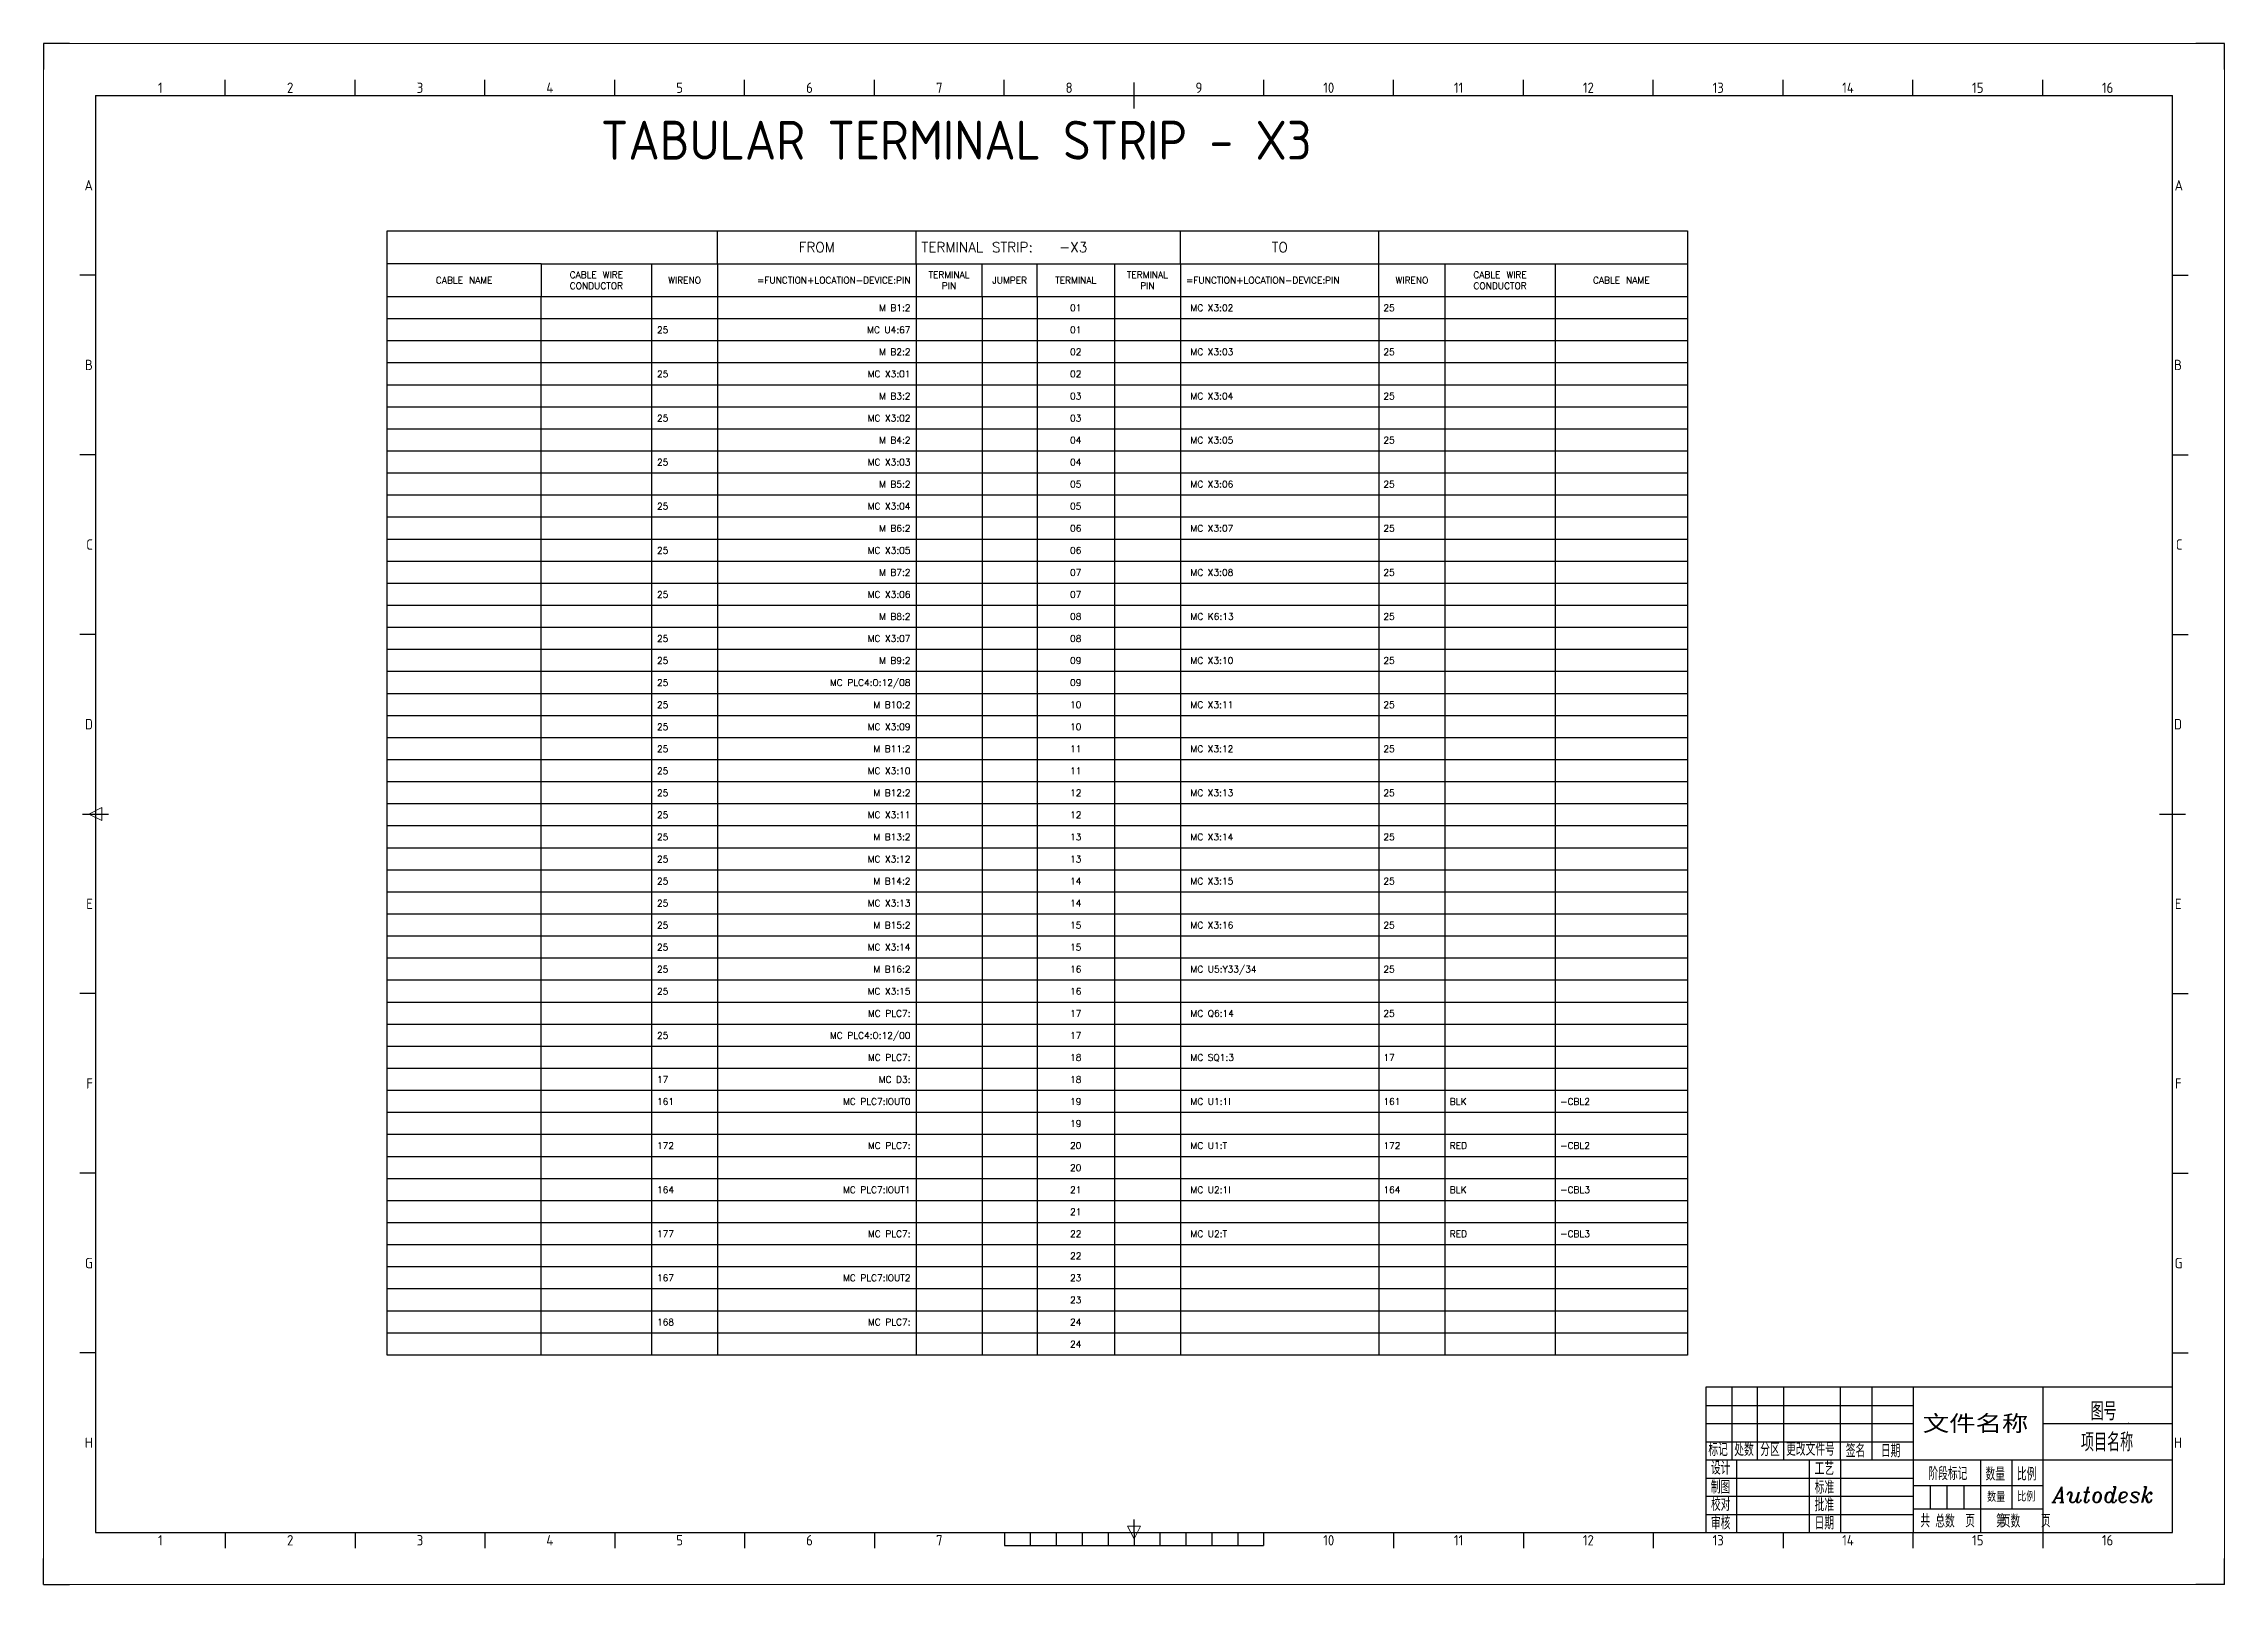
# Model space of a CAD drawing. Header units: millimetres. Extents: x 0 to 841, y 0 to 594.
import ezdxf
from ezdxf.enums import TextEntityAlignment as Align

# ---------------------------------------------------------------- set-up
doc = ezdxf.new("R2010")
doc.units = ezdxf.units.MM
doc.header["$LTSCALE"] = 12
for name, color, linetype in [('AE_BOR', 1, 'Continuous'), ('PMISC', 7, 'Continuous'), ('PTERM', 4, 'Continuous'), ('PWIRE', 84, 'Continuous'), ('图框_外框线', 7, 'Continuous'), ('图框_标题栏属性', 1, 'Continuous'), ('图框_标题栏文字', 6, 'Continuous')]:
    doc.layers.add(name, color=color, linetype=linetype)
doc.styles.get("Standard").update_dxf_attribs({"font": 'txt.shx', "bigfont": 'gbcbig.shx'})
doc.styles.add('WD', font='romans.shx', dxfattribs={"bigfont": 'gbcbig.shx'})
doc.styles.add('WD_IEC', font='isocp2.shx', dxfattribs={"width": 0.9, "height": 4, "bigfont": 'gbcbig.shx'})
doc.styles.add('工程字', font='gbenor.shx', dxfattribs={"bigfont": 'gbcbig.shx'})

msp = doc.modelspace()

# ---------------------------------------------------------------- texts
at = {"style": 'WD_IEC'}
msp.add_text('TABULAR TERMINAL STRIP - X3', height=15, dxfattribs=at).set_placement((214.9, 549.28))

# ---------------------------------------------------------------- blocks, each defined once
blk = doc.blocks.new('gb_a1')
for p, q in [((20, 574), (20, 20)), ((20, 574), (821, 574)), ((821, 20), (821, 574)), ((20, 20), (821, 20))]:
    blk.add_line(p, q)
at = {"layer": 'AE_BOR', "lineweight": 30}
for p, q in [((10, 594), (0, 594)), ((0, 594), (0, 584)), ((841, 594), (830, 594)), ((841, 584), (841, 594)), ((0, 0), (0, 10)), ((841, 0), (841, 10)), ((0, 0), (10, 0)), ((841, 0), (830, 0))]:
    blk.add_line(p, q, dxfattribs=at)
at = {"layer": 'AE_BOR', "color": 1, "lineweight": 15}
for p, q in [((0, 594), (841, 594)), ((0, 0), (0, 594)), ((841, 594), (841, 0)), ((17.5, 297), (22.5, 299.5)), ((22.5, 294.5), (17.5, 297)), ((22.5, 299.5), (22.5, 294.5)), ((420.5, 17.5), (418, 22.5)), ((418, 22.5), (423, 22.5)), ((423, 22.5), (420.5, 17.5)), ((841, 0), (0, 0))]:
    blk.add_line(p, q, dxfattribs=at)
at = {"layer": 'AE_BOR'}
for p, q in [((70.0625, 574), (70.0625, 580)), ((120.125, 574), (120.125, 580)), ((170.1875, 574), (170.1875, 580)), ((220.25, 574), (220.25, 580)), ((270.3125, 574), (270.3125, 580)), ((320.375, 574), (320.375, 580)), ((370.4375, 574), (370.4375, 580)), ((470.5625, 574), (470.5625, 580)), ((520.625, 574), (520.625, 580)), ((570.6875, 574), (570.6875, 580)), ((620.75, 574), (620.75, 580)), ((670.8125, 574), (670.8125, 580)), ((720.875, 574), (720.875, 580)), ((770.9375, 574), (770.9375, 580)), ((20, 504.75), (14, 504.75)), ((821, 504.75), (827, 504.75)), ((20, 435.5), (14, 435.5)), ((821, 435.5), (827, 435.5)), ((20, 366.25), (14, 366.25)), ((821, 366.25), (827, 366.25)), ((20, 227.75), (14, 227.75)), ((821, 227.75), (827, 227.75)), ((20, 158.5), (14, 158.5)), ((821, 158.5), (827, 158.5)), ((20, 89.25), (14, 89.25)), ((821, 89.25), (827, 89.25)), ((70.0625, 20), (70.0625, 14)), ((120.125, 20), (120.125, 14)), ((170.1875, 20), (170.1875, 14)), ((220.25, 20), (220.25, 14)), ((270.3125, 20), (270.3125, 14)), ((320.375, 20), (320.375, 14)), ((520.625, 20), (520.625, 14)), ((570.6875, 20), (570.6875, 14)), ((620.75, 20), (620.75, 14)), ((670.8125, 20), (670.8125, 14)), ((720.875, 20), (720.875, 14)), ((770.9375, 20), (770.9375, 14))]:
    blk.add_line(p, q, dxfattribs=at)
at = {"layer": 'AE_BOR', "color": 2, "lineweight": 30}
for p, q in [((420.5, 574), (420.5, 579)), ((420.5, 569), (420.5, 574)), ((15, 297), (25, 297)), ((816, 297), (826, 297)), ((370.5, 20), (370.5, 15)), ((380.5, 20), (380.5, 15)), ((390.5, 20), (390.5, 15)), ((400.5, 20), (400.5, 15)), ((410.5, 20), (410.5, 15)), ((420.5, 20), (420.5, 25)), ((420.5, 20), (420.5, 15)), ((430.5, 20), (430.5, 15)), ((440.5, 20), (440.5, 15)), ((450.5, 20), (450.5, 15)), ((460.5, 20), (460.5, 15)), ((470.5, 20), (470.5, 15)), ((370.5, 15), (470.5, 15))]:
    blk.add_line(p, q, dxfattribs=at)
at = {"layer": 'AE_BOR', "style": 'WD_IEC'}
for s, p in [('1', (45.03125, 575)), ('2', (95.09375, 575)), ('3', (145.15625, 575)), ('4', (195.21875, 575)), ('5', (245.28125, 575)), ('6', (295.34375, 575)), ('7', (345.40625, 575)), ('8', (395.46875, 575)), ('9', (445.53125, 575)), ('10', (495.59375, 575)), ('11', (545.65625, 575)), ('12', (595.71875, 575)), ('13', (645.78125, 575)), ('14', (695.84375, 575)), ('15', (745.90625, 575)), ('16', (795.96875, 575)), ('1', (45.03125, 15)), ('2', (95.09375, 15)), ('3', (145.15625, 15)), ('4', (195.21875, 15)), ('5', (245.28125, 15)), ('6', (295.34375, 15)), ('7', (345.40625, 15)), ('10', (495.59375, 15)), ('11', (545.65625, 15)), ('12', (595.71875, 15)), ('13', (645.78125, 15)), ('14', (695.84375, 15)), ('15', (745.90625, 15)), ('16', (795.96875, 15))]:
    blk.add_text(s, height=4, dxfattribs=at).set_placement(p, align=Align.CENTER)
for s, p in [('A', (19, 539.375)), ('A', (825.04762, 539.375)), ('B', (19, 470.125)), ('B', (824.66667, 470.125)), ('C', (19, 400.875)), ('C', (824.85714, 400.875)), ('D', (19, 331.625)), ('D', (824.66667, 331.625)), ('E', (19, 262.375)), ('E', (824.47619, 262.375)), ('F', (19, 193.125)), ('F', (824.47619, 193.125)), ('G', (19, 123.875)), ('G', (824.85714, 123.875)), ('H', (19, 54.625)), ('H', (824.66667, 54.625))]:
    blk.add_text(s, height=4, dxfattribs=at).set_placement(p, align=Align.MIDDLE_RIGHT)
blk = doc.blocks.new('CorpLogoBlock')
at = {"insert": (-46.09, 17.54), "char_height": 6, "width": 37.2055, "attachment_point": 1, "style": '工程字'}
blk.add_mtext('{\\Fitalic|c0;Autodesk}', dxfattribs=at)
blk = doc.blocks.new('GB_TitleBlock')
at = {"lineweight": -3}
for p, q in [((-50, 42), (0, 42)), ((-50, 28), (0, 28))]:
    blk.add_line(p, q, dxfattribs=at)
blk.add_point((-16.99, 42), dxfattribs=at)
at = {"layer": '图框_外框线'}
for p, q in [((-170, 56), (-170, 28)), ((-160, 28), (-160, 56)), ((-150, 56), (-150, 28)), ((-128, 28), (-128, 56)), ((-116, 56), (-116, 28)), ((-100, 56), (-100, 0)), ((-50, 56), (-50, 0)), ((-180, 49), (-100, 49)), ((-180, 42), (-100, 42)), ((-180, 35), (-100, 35)), ((-180, 28), (-50, 28)), ((-168, 0), (-168, 28)), ((-140, 0), (-140, 28)), ((-128, 28), (-128, 0)), ((-74, 28), (-74, 0)), ((-62, 28), (-62, 9)), ((-180, 21), (-100, 21)), ((-50, 18), (-100, 18)), ((-93.5, 18), (-93.5, 9)), ((-87, 18), (-87, 9)), ((-80.5, 18), (-80.5, 9)), ((-180, 14), (-100, 14)), ((-50, 9), (-100, 9)), ((-180, 7), (-100, 7))]:
    blk.add_line(p, q, dxfattribs=at)
blk.add_lwpolyline([(0, 56), (-180, 56), (-180, 0), (0, 0), (0, 56)], dxfattribs=at)
at = {"style": 'WD', "flags": 1}
blk.add_attdef('WD_TB', (-168.38, 50.46), '', height=2, dxfattribs=at)
at = {"layer": '图框_标题栏属性', "style": '工程字'}
for tag, p in [('REV3', (-179.58, 50.91)), ('REV2', (-179.43, 43.49)), ('REV1', (-179.43, 36.77))]:
    blk.add_attdef(tag, p, '', height=3, dxfattribs=at)
for tag, height, width, p, p2 in [('REV3DET', 3, 13.288798, (-148.76, 50.77), (-130.49, 50.77)), ('BY3', 3, 6.930672, (-126.95, 50.77), (-117.42, 50.77)), ('RD3', 3, 9.096075, (-114.66, 50.77), (-102.16, 50.77)), ('REV2DET', 3, 1.39216, (-148.76, 43.77), (-130.49, 43.77)), ('BY2', 3, 6.930672, (-126.95, 43.77), (-117.42, 43.77)), ('RD2', 3, 9.096075, (-114.66, 43.77), (-102.16, 43.77)), ('文件名称', 7, 2.04191, (-96.3, 38.33), (-55.63, 38.33)), ('REV1DET', 3, 13.288798, (-148.76, 36.77), (-130.49, 36.77)), ('BY1', 3, 6.930672, (-126.95, 36.77), (-117.42, 36.77)), ('RD1', 3, 9.096075, (-114.66, 36.77), (-102.16, 36.77))]:
    blk.add_attdef(tag, text='', height=height, dxfattribs=dict(at, width=width)).set_placement(p, p2, align=Align.FIT)
for tag, p in [('图号', (-26.57, 46.93)), ('项目名称', (-25.25, 35.16))]:
    blk.add_attdef(tag, text='', height=7, dxfattribs=at).set_placement(p, align=Align.MIDDLE)
at = {"layer": '图框_标题栏属性', "lineweight": -3}
for tag, p in [('设计', (-163.59, 22.3)), ('工艺', (-123.59, 22.3)), ('制图', (-163.59, 15.3)), ('标准', (-123.59, 15.3)), ('校对', (-163.59, 8.3)), ('批准', (-123.59, 8.3)), ('审核', (-163.59, 1.3)), ('日期', (-123.59, 1.3))]:
    blk.add_attdef(tag, p, '', height=5, dxfattribs=at)
at = {"layer": '图框_标题栏属性', "style": '工程字'}
for tag, height, p in [('数量', 3.5, (-68.02, 13.58)), ('比例', 3.5, (-56.4, 13.74)), ('总数', 5, (-87.74, 4.36)), ('页数', 5, (-62.45, 4.36))]:
    blk.add_attdef(tag, text='', height=height, dxfattribs=at).set_placement(p, align=Align.MIDDLE_CENTER)
at = {"layer": '图框_标题栏文字', "style": '工程字'}
for s, p in [('标记', (-179, 29.44)), ('处数', (-169, 29.44)), ('分区', (-159, 29.44)), ('更改文件号', (-149, 29.59)), ('签名', (-126, 29)), ('日期', (-112.47, 28.98)), ('设计', (-177.99, 22.35)), ('工艺', (-138.02, 22.15)), ('阶段标记', (-94.11, 20.2)), ('数量', (-72.11, 20)), ('比例', (-60, 20)), ('制图', (-178.04, 15.02)), ('标准', (-137.99, 14.92)), ('校对', (-177.99, 8.33)), ('批准', (-138.02, 8.15)), ('审核', (-177.99, 1.15)), ('日期', (-138.02, 1.15)), ('共     页   第     页', (-97.24, 2))]:
    blk.add_text(s, height=5, dxfattribs=at).set_placement(p)
blk = doc.blocks.new('TERMLAY_HEADER')
for p, q in [((-14.75, -1.5), (-14.75, 0)), ((-14.75, 0), (14.75, 0)), ((-7.25, -0.75), (-7.25, 0)), ((-2.75, -0.75), (-2.75, 0)), ((3.25, -0.75), (3.25, 0)), ((7.75, -1.5), (7.75, 0)), ((14.75, 0), (14.75, -1.5)), ((-11.25, -0.75), (-14.75, -0.75)), ((-11.25, -0.75), (-8.75, -0.75)), ((-11.25, -0.75), (-11.25, -1.5)), ((-8.75, -0.75), (-7.25, -0.75)), ((-8.75, -0.75), (-8.75, -1.5)), ((-7.25, -0.75), (-2.75, -0.75)), ((-7.25, -0.75), (-7.25, -1.5)), ((-2.75, -0.75), (-1.25, -0.75)), ((-2.75, -0.75), (-2.75, -1.5)), ((-1.25, -0.75), (0, -0.75)), ((-1.25, -1.5), (-1.25, -0.75)), ((0, -0.75), (1.75, -0.75)), ((0, -1.5), (0, -0.75)), ((1.75, -0.75), (3.25, -0.75)), ((1.75, -0.75), (1.75, -1.5)), ((3.25, -0.75), (7.75, -0.75)), ((3.25, -0.75), (3.25, -1.5)), ((7.75, -0.75), (9.25, -0.75)), ((9.25, -0.75), (11.75, -0.75)), ((9.25, -0.75), (9.25, -1.5)), ((11.75, -0.75), (14.75, -0.75)), ((11.75, -0.75), (11.75, -1.5)), ((14.75, -1.5), (-14.75, -1.5))]:
    blk.add_line(p, q)
for s, height, p in [('FROM', 0.225, (-5, -0.375)), ('TO', 0.225, (5.5, -0.375)), ('CABLE WIRE', 0.15, (-10, -1)), ('TERMINAL', 0.15, (-2, -1)), ('TERMINAL', 0.15, (2.5, -1)), ('CABLE WIRE', 0.15, (10.5, -1)), ('CABLE NAME', 0.15, (-13, -1.125)), ('CONDUCTOR', 0.15, (-10, -1.25)), ('WIRENO', 0.15, (-8, -1.125)), ('PIN', 0.15, (-2, -1.25)), ('JUMPER', 0.15, (-0.625, -1.125)), ('TERMINAL', 0.15, (0.875, -1.125)), ('PIN', 0.15, (2.5, -1.25)), ('WIRENO', 0.15, (8.5, -1.125)), ('CONDUCTOR', 0.15, (10.5, -1.25)), ('CABLE NAME', 0.15, (13.25, -1.125))]:
    blk.add_text(s, height=height).set_placement(p, align=Align.MIDDLE_CENTER)
for s, height, p in [('TERMINAL STRIP:', 0.225, (-2.625, -0.375)), ('=FUNCTION+LOCATION-DEVICE:PIN', 0.15, (3.375, -1.125))]:
    blk.add_text(s, height=height).set_placement(p, align=Align.MIDDLE_LEFT)
blk.add_text('=FUNCTION+LOCATION-DEVICE:PIN', height=0.15).set_placement((-2.875, -1.125), align=Align.MIDDLE_RIGHT)
at = {"color": 4, "style": 'WD'}
blk.add_attdef('TAB_STRIP', text='', height=0.225, dxfattribs=at).set_placement((0.5, -0.375), align=Align.MIDDLE_LEFT)
blk = doc.blocks.new('TERMLAY_ROW.DWG')
for p, q in [((-14.75, -0.5), (-14.75, 0)), ((-11.25, -0.5), (-11.25, 0)), ((-8.75, 0), (-8.75, -0.5)), ((-7.25, 0), (-7.25, -0.5)), ((-2.75, 0), (-2.75, -0.5)), ((-1.25, 0), (-1.25, -0.5)), ((0, 0), (0, -0.5)), ((1.75, 0), (1.75, -0.5)), ((3.25, 0), (3.25, -0.5)), ((7.75, 0), (7.75, -0.5)), ((9.25, 0), (9.25, -0.5)), ((11.75, 0), (11.75, -0.5)), ((14.75, 0), (14.75, -0.5)), ((14.75, -0.5), (-14.75, -0.5))]:
    blk.add_line(p, q)
at = {"color": 3, "style": 'WD'}
for tag, p in [('CABLENAMEL', (-14.5, -0.25)), ('CABLEWCL', (-11.125, -0.25)), ('WIREL', (-8.625, -0.25)), ('DESTINATIONR', (3.375, -0.25)), ('WIRER', (7.854, -0.25)), ('CABLEWCR', (9.36, -0.25)), ('CABLENAMER', (11.864, -0.25))]:
    blk.add_attdef(tag, text='', height=0.15, dxfattribs=at).set_placement(p, align=Align.MIDDLE_LEFT)
blk.add_attdef('DESTINATIONL', text='', height=0.15, dxfattribs=at).set_placement((-2.875, -0.25), align=Align.MIDDLE_RIGHT)
at = {"color": 4, "style": 'WD'}
for tag, p in [('TERMPINL', (-2, -0.25)), ('JUMPER', (-0.625, -0.25)), ('WIRENO', (0.875, -0.25)), ('TERM', (0.875, -0.25)), ('TERMPINR', (2.5, -0.25))]:
    blk.add_attdef(tag, text='', height=0.15, dxfattribs=at).set_placement(p, align=Align.MIDDLE_CENTER)
at = {"color": 4, "style": 'WD', "flags": 1}
for tag, p in [('WDBLKNAM', (0.006, -0.392)), ('FP', (0.645, -0.437)), ('FPT', (0.796, -0.431))]:
    blk.add_attdef(tag, text='', height=0.0625, dxfattribs=at).set_placement(p, align=Align.MIDDLE_LEFT)
for tag, p in [('P_TAGSTRIP', (1.692, -0.328)), ('LOC', (1.675, -0.207)), ('INST', (1.708, -0.094))]:
    blk.add_attdef(tag, text='', height=0.0625, dxfattribs=at).set_placement(p, align=Align.MIDDLE_RIGHT)

# ---------------------------------------------------------------- block references
for name, p in [('gb_a1', (0, 0)), ('CorpLogoBlock', (821, 20))]:
    msp.add_blockref(name, p)
ref = msp.add_blockref('TERMLAY_HEADER', (383.18, 521.89), dxfattribs=dict(xscale=17, yscale=17, zscale=17))
ref.add_attrib('TAB_STRIP', '-X3', dxfattribs={"layer": 'PMISC', "color": 4, "height": 3.825, "style": 'WD'}).set_placement((391.68, 515.52), align=Align.MIDDLE_LEFT)
ref = msp.add_blockref('TERMLAY_ROW.DWG', (383.18, 496.39), dxfattribs=dict(xscale=17, yscale=17, zscale=17))
ref.add_attrib('TERM', '01', dxfattribs={"layer": 'PTERM', "color": 4, "height": 2.55, "style": 'WD'}).set_placement((398.05, 492.14), align=Align.MIDDLE_CENTER)
ref.add_attrib('DESTINATIONL', ' M B1:2', dxfattribs={"layer": 'PMISC', "color": 3, "height": 2.55, "style": 'WD'}).set_placement((334.3, 492.14), align=Align.MIDDLE_RIGHT)
ref.add_attrib('DESTINATIONR', ' MC X3:02', dxfattribs={"layer": 'PMISC', "color": 3, "height": 2.55, "style": 'WD'}).set_placement((440.55, 492.14), align=Align.MIDDLE_LEFT)
ref.add_attrib('WIRER', '25', dxfattribs={"layer": 'PWIRE', "color": 3, "height": 2.55, "style": 'WD'}).set_placement((516.69, 492.14), align=Align.MIDDLE_LEFT)
ref = msp.add_blockref('TERMLAY_ROW.DWG', (383.18, 487.89), dxfattribs=dict(xscale=17, yscale=17, zscale=17))
ref.add_attrib('TERM', '01', dxfattribs={"layer": 'PTERM', "color": 4, "height": 2.55, "style": 'WD'}).set_placement((398.05, 483.64), align=Align.MIDDLE_CENTER)
ref.add_attrib('WIREL', '25', dxfattribs={"layer": 'PWIRE', "color": 3, "height": 2.55, "style": 'WD'}).set_placement((236.55, 483.64), align=Align.MIDDLE_LEFT)
ref.add_attrib('DESTINATIONL', ' MC U4:67', dxfattribs={"layer": 'PMISC', "color": 3, "height": 2.55, "style": 'WD'}).set_placement((334.3, 483.64), align=Align.MIDDLE_RIGHT)
ref = msp.add_blockref('TERMLAY_ROW.DWG', (383.18, 479.39), dxfattribs=dict(xscale=17, yscale=17, zscale=17))
ref.add_attrib('TERM', '02', dxfattribs={"layer": 'PTERM', "color": 4, "height": 2.55, "style": 'WD'}).set_placement((398.05, 475.14), align=Align.MIDDLE_CENTER)
ref.add_attrib('DESTINATIONL', ' M B2:2', dxfattribs={"layer": 'PMISC', "color": 3, "height": 2.55, "style": 'WD'}).set_placement((334.3, 475.14), align=Align.MIDDLE_RIGHT)
ref.add_attrib('DESTINATIONR', ' MC X3:03', dxfattribs={"layer": 'PMISC', "color": 3, "height": 2.55, "style": 'WD'}).set_placement((440.55, 475.14), align=Align.MIDDLE_LEFT)
ref.add_attrib('WIRER', '25', dxfattribs={"layer": 'PWIRE', "color": 3, "height": 2.55, "style": 'WD'}).set_placement((516.69, 475.14), align=Align.MIDDLE_LEFT)
ref = msp.add_blockref('TERMLAY_ROW.DWG', (383.18, 470.89), dxfattribs=dict(xscale=17, yscale=17, zscale=17))
ref.add_attrib('TERM', '02', dxfattribs={"layer": 'PTERM', "color": 4, "height": 2.55, "style": 'WD'}).set_placement((398.05, 466.64), align=Align.MIDDLE_CENTER)
ref.add_attrib('WIREL', '25', dxfattribs={"layer": 'PWIRE', "color": 3, "height": 2.55, "style": 'WD'}).set_placement((236.55, 466.64), align=Align.MIDDLE_LEFT)
ref.add_attrib('DESTINATIONL', ' MC X3:01', dxfattribs={"layer": 'PMISC', "color": 3, "height": 2.55, "style": 'WD'}).set_placement((334.3, 466.64), align=Align.MIDDLE_RIGHT)
ref = msp.add_blockref('TERMLAY_ROW.DWG', (383.18, 462.39), dxfattribs=dict(xscale=17, yscale=17, zscale=17))
ref.add_attrib('TERM', '03', dxfattribs={"layer": 'PTERM', "color": 4, "height": 2.55, "style": 'WD'}).set_placement((398.05, 458.14), align=Align.MIDDLE_CENTER)
ref.add_attrib('DESTINATIONL', ' M B3:2', dxfattribs={"layer": 'PMISC', "color": 3, "height": 2.55, "style": 'WD'}).set_placement((334.3, 458.14), align=Align.MIDDLE_RIGHT)
ref.add_attrib('DESTINATIONR', ' MC X3:04', dxfattribs={"layer": 'PMISC', "color": 3, "height": 2.55, "style": 'WD'}).set_placement((440.55, 458.14), align=Align.MIDDLE_LEFT)
ref.add_attrib('WIRER', '25', dxfattribs={"layer": 'PWIRE', "color": 3, "height": 2.55, "style": 'WD'}).set_placement((516.69, 458.14), align=Align.MIDDLE_LEFT)
ref = msp.add_blockref('TERMLAY_ROW.DWG', (383.18, 453.89), dxfattribs=dict(xscale=17, yscale=17, zscale=17))
ref.add_attrib('TERM', '03', dxfattribs={"layer": 'PTERM', "color": 4, "height": 2.55, "style": 'WD'}).set_placement((398.05, 449.64), align=Align.MIDDLE_CENTER)
ref.add_attrib('WIREL', '25', dxfattribs={"layer": 'PWIRE', "color": 3, "height": 2.55, "style": 'WD'}).set_placement((236.55, 449.64), align=Align.MIDDLE_LEFT)
ref.add_attrib('DESTINATIONL', ' MC X3:02', dxfattribs={"layer": 'PMISC', "color": 3, "height": 2.55, "style": 'WD'}).set_placement((334.3, 449.64), align=Align.MIDDLE_RIGHT)
ref = msp.add_blockref('TERMLAY_ROW.DWG', (383.18, 445.39), dxfattribs=dict(xscale=17, yscale=17, zscale=17))
ref.add_attrib('TERM', '04', dxfattribs={"layer": 'PTERM', "color": 4, "height": 2.55, "style": 'WD'}).set_placement((398.05, 441.14), align=Align.MIDDLE_CENTER)
ref.add_attrib('DESTINATIONL', ' M B4:2', dxfattribs={"layer": 'PMISC', "color": 3, "height": 2.55, "style": 'WD'}).set_placement((334.3, 441.14), align=Align.MIDDLE_RIGHT)
ref.add_attrib('DESTINATIONR', ' MC X3:05', dxfattribs={"layer": 'PMISC', "color": 3, "height": 2.55, "style": 'WD'}).set_placement((440.55, 441.14), align=Align.MIDDLE_LEFT)
ref.add_attrib('WIRER', '25', dxfattribs={"layer": 'PWIRE', "color": 3, "height": 2.55, "style": 'WD'}).set_placement((516.69, 441.14), align=Align.MIDDLE_LEFT)
ref = msp.add_blockref('TERMLAY_ROW.DWG', (383.18, 436.89), dxfattribs=dict(xscale=17, yscale=17, zscale=17))
ref.add_attrib('TERM', '04', dxfattribs={"layer": 'PTERM', "color": 4, "height": 2.55, "style": 'WD'}).set_placement((398.05, 432.64), align=Align.MIDDLE_CENTER)
ref.add_attrib('WIREL', '25', dxfattribs={"layer": 'PWIRE', "color": 3, "height": 2.55, "style": 'WD'}).set_placement((236.55, 432.64), align=Align.MIDDLE_LEFT)
ref.add_attrib('DESTINATIONL', ' MC X3:03', dxfattribs={"layer": 'PMISC', "color": 3, "height": 2.55, "style": 'WD'}).set_placement((334.3, 432.64), align=Align.MIDDLE_RIGHT)
ref = msp.add_blockref('TERMLAY_ROW.DWG', (383.18, 428.39), dxfattribs=dict(xscale=17, yscale=17, zscale=17))
ref.add_attrib('TERM', '05', dxfattribs={"layer": 'PTERM', "color": 4, "height": 2.55, "style": 'WD'}).set_placement((398.05, 424.14), align=Align.MIDDLE_CENTER)
ref.add_attrib('DESTINATIONL', ' M B5:2', dxfattribs={"layer": 'PMISC', "color": 3, "height": 2.55, "style": 'WD'}).set_placement((334.3, 424.14), align=Align.MIDDLE_RIGHT)
ref.add_attrib('DESTINATIONR', ' MC X3:06', dxfattribs={"layer": 'PMISC', "color": 3, "height": 2.55, "style": 'WD'}).set_placement((440.55, 424.14), align=Align.MIDDLE_LEFT)
ref.add_attrib('WIRER', '25', dxfattribs={"layer": 'PWIRE', "color": 3, "height": 2.55, "style": 'WD'}).set_placement((516.69, 424.14), align=Align.MIDDLE_LEFT)
ref = msp.add_blockref('TERMLAY_ROW.DWG', (383.18, 419.89), dxfattribs=dict(xscale=17, yscale=17, zscale=17))
ref.add_attrib('TERM', '05', dxfattribs={"layer": 'PTERM', "color": 4, "height": 2.55, "style": 'WD'}).set_placement((398.05, 415.64), align=Align.MIDDLE_CENTER)
ref.add_attrib('WIREL', '25', dxfattribs={"layer": 'PWIRE', "color": 3, "height": 2.55, "style": 'WD'}).set_placement((236.55, 415.64), align=Align.MIDDLE_LEFT)
ref.add_attrib('DESTINATIONL', ' MC X3:04', dxfattribs={"layer": 'PMISC', "color": 3, "height": 2.55, "style": 'WD'}).set_placement((334.3, 415.64), align=Align.MIDDLE_RIGHT)
ref = msp.add_blockref('TERMLAY_ROW.DWG', (383.18, 411.39), dxfattribs=dict(xscale=17, yscale=17, zscale=17))
ref.add_attrib('TERM', '06', dxfattribs={"layer": 'PTERM', "color": 4, "height": 2.55, "style": 'WD'}).set_placement((398.05, 407.14), align=Align.MIDDLE_CENTER)
ref.add_attrib('DESTINATIONL', ' M B6:2', dxfattribs={"layer": 'PMISC', "color": 3, "height": 2.55, "style": 'WD'}).set_placement((334.3, 407.14), align=Align.MIDDLE_RIGHT)
ref.add_attrib('DESTINATIONR', ' MC X3:07', dxfattribs={"layer": 'PMISC', "color": 3, "height": 2.55, "style": 'WD'}).set_placement((440.55, 407.14), align=Align.MIDDLE_LEFT)
ref.add_attrib('WIRER', '25', dxfattribs={"layer": 'PWIRE', "color": 3, "height": 2.55, "style": 'WD'}).set_placement((516.69, 407.14), align=Align.MIDDLE_LEFT)
ref = msp.add_blockref('TERMLAY_ROW.DWG', (383.18, 402.89), dxfattribs=dict(xscale=17, yscale=17, zscale=17))
ref.add_attrib('TERM', '06', dxfattribs={"layer": 'PTERM', "color": 4, "height": 2.55, "style": 'WD'}).set_placement((398.05, 398.64), align=Align.MIDDLE_CENTER)
ref.add_attrib('WIREL', '25', dxfattribs={"layer": 'PWIRE', "color": 3, "height": 2.55, "style": 'WD'}).set_placement((236.55, 398.64), align=Align.MIDDLE_LEFT)
ref.add_attrib('DESTINATIONL', ' MC X3:05', dxfattribs={"layer": 'PMISC', "color": 3, "height": 2.55, "style": 'WD'}).set_placement((334.3, 398.64), align=Align.MIDDLE_RIGHT)
ref = msp.add_blockref('TERMLAY_ROW.DWG', (383.18, 394.39), dxfattribs=dict(xscale=17, yscale=17, zscale=17))
ref.add_attrib('TERM', '07', dxfattribs={"layer": 'PTERM', "color": 4, "height": 2.55, "style": 'WD'}).set_placement((398.05, 390.14), align=Align.MIDDLE_CENTER)
ref.add_attrib('DESTINATIONL', ' M B7:2', dxfattribs={"layer": 'PMISC', "color": 3, "height": 2.55, "style": 'WD'}).set_placement((334.3, 390.14), align=Align.MIDDLE_RIGHT)
ref.add_attrib('DESTINATIONR', ' MC X3:08', dxfattribs={"layer": 'PMISC', "color": 3, "height": 2.55, "style": 'WD'}).set_placement((440.55, 390.14), align=Align.MIDDLE_LEFT)
ref.add_attrib('WIRER', '25', dxfattribs={"layer": 'PWIRE', "color": 3, "height": 2.55, "style": 'WD'}).set_placement((516.69, 390.14), align=Align.MIDDLE_LEFT)
ref = msp.add_blockref('TERMLAY_ROW.DWG', (383.18, 385.89), dxfattribs=dict(xscale=17, yscale=17, zscale=17))
ref.add_attrib('TERM', '07', dxfattribs={"layer": 'PTERM', "color": 4, "height": 2.55, "style": 'WD'}).set_placement((398.05, 381.64), align=Align.MIDDLE_CENTER)
ref.add_attrib('WIREL', '25', dxfattribs={"layer": 'PWIRE', "color": 3, "height": 2.55, "style": 'WD'}).set_placement((236.55, 381.64), align=Align.MIDDLE_LEFT)
ref.add_attrib('DESTINATIONL', ' MC X3:06', dxfattribs={"layer": 'PMISC', "color": 3, "height": 2.55, "style": 'WD'}).set_placement((334.3, 381.64), align=Align.MIDDLE_RIGHT)
ref = msp.add_blockref('TERMLAY_ROW.DWG', (383.18, 377.39), dxfattribs=dict(xscale=17, yscale=17, zscale=17))
ref.add_attrib('TERM', '08', dxfattribs={"layer": 'PTERM', "color": 4, "height": 2.55, "style": 'WD'}).set_placement((398.05, 373.14), align=Align.MIDDLE_CENTER)
ref.add_attrib('DESTINATIONL', ' M B8:2', dxfattribs={"layer": 'PMISC', "color": 3, "height": 2.55, "style": 'WD'}).set_placement((334.3, 373.14), align=Align.MIDDLE_RIGHT)
ref.add_attrib('DESTINATIONR', ' MC K6:13', dxfattribs={"layer": 'PMISC', "color": 3, "height": 2.55, "style": 'WD'}).set_placement((440.55, 373.14), align=Align.MIDDLE_LEFT)
ref.add_attrib('WIRER', '25', dxfattribs={"layer": 'PWIRE', "color": 3, "height": 2.55, "style": 'WD'}).set_placement((516.69, 373.14), align=Align.MIDDLE_LEFT)
ref = msp.add_blockref('TERMLAY_ROW.DWG', (383.18, 368.89), dxfattribs=dict(xscale=17, yscale=17, zscale=17))
ref.add_attrib('TERM', '08', dxfattribs={"layer": 'PTERM', "color": 4, "height": 2.55, "style": 'WD'}).set_placement((398.05, 364.64), align=Align.MIDDLE_CENTER)
ref.add_attrib('WIREL', '25', dxfattribs={"layer": 'PWIRE', "color": 3, "height": 2.55, "style": 'WD'}).set_placement((236.55, 364.64), align=Align.MIDDLE_LEFT)
ref.add_attrib('DESTINATIONL', ' MC X3:07', dxfattribs={"layer": 'PMISC', "color": 3, "height": 2.55, "style": 'WD'}).set_placement((334.3, 364.64), align=Align.MIDDLE_RIGHT)
ref = msp.add_blockref('TERMLAY_ROW.DWG', (383.18, 360.39), dxfattribs=dict(xscale=17, yscale=17, zscale=17))
ref.add_attrib('TERM', '09', dxfattribs={"layer": 'PTERM', "color": 4, "height": 2.55, "style": 'WD'}).set_placement((398.05, 356.14), align=Align.MIDDLE_CENTER)
ref.add_attrib('WIREL', '25', dxfattribs={"layer": 'PWIRE', "color": 3, "height": 2.55, "style": 'WD'}).set_placement((236.55, 356.14), align=Align.MIDDLE_LEFT)
ref.add_attrib('DESTINATIONL', ' M B9:2', dxfattribs={"layer": 'PMISC', "color": 3, "height": 2.55, "style": 'WD'}).set_placement((334.3, 356.14), align=Align.MIDDLE_RIGHT)
ref.add_attrib('DESTINATIONR', ' MC X3:10', dxfattribs={"layer": 'PMISC', "color": 3, "height": 2.55, "style": 'WD'}).set_placement((440.55, 356.14), align=Align.MIDDLE_LEFT)
ref.add_attrib('WIRER', '25', dxfattribs={"layer": 'PWIRE', "color": 3, "height": 2.55, "style": 'WD'}).set_placement((516.69, 356.14), align=Align.MIDDLE_LEFT)
ref = msp.add_blockref('TERMLAY_ROW.DWG', (383.18, 351.89), dxfattribs=dict(xscale=17, yscale=17, zscale=17))
ref.add_attrib('TERM', '09', dxfattribs={"layer": 'PTERM', "color": 4, "height": 2.55, "style": 'WD'}).set_placement((398.05, 347.64), align=Align.MIDDLE_CENTER)
ref.add_attrib('WIREL', '25', dxfattribs={"layer": 'PWIRE', "color": 3, "height": 2.55, "style": 'WD'}).set_placement((236.55, 347.64), align=Align.MIDDLE_LEFT)
ref.add_attrib('DESTINATIONL', ' MC PLC4:O:12/08', dxfattribs={"layer": 'PMISC', "color": 3, "height": 2.55, "style": 'WD'}).set_placement((334.3, 347.64), align=Align.MIDDLE_RIGHT)
ref = msp.add_blockref('TERMLAY_ROW.DWG', (383.18, 343.39), dxfattribs=dict(xscale=17, yscale=17, zscale=17))
ref.add_attrib('TERM', '10', dxfattribs={"layer": 'PTERM', "color": 4, "height": 2.55, "style": 'WD'}).set_placement((398.05, 339.14), align=Align.MIDDLE_CENTER)
ref.add_attrib('WIREL', '25', dxfattribs={"layer": 'PWIRE', "color": 3, "height": 2.55, "style": 'WD'}).set_placement((236.55, 339.14), align=Align.MIDDLE_LEFT)
ref.add_attrib('DESTINATIONL', ' M B10:2', dxfattribs={"layer": 'PMISC', "color": 3, "height": 2.55, "style": 'WD'}).set_placement((334.3, 339.14), align=Align.MIDDLE_RIGHT)
ref.add_attrib('DESTINATIONR', ' MC X3:11', dxfattribs={"layer": 'PMISC', "color": 3, "height": 2.55, "style": 'WD'}).set_placement((440.55, 339.14), align=Align.MIDDLE_LEFT)
ref.add_attrib('WIRER', '25', dxfattribs={"layer": 'PWIRE', "color": 3, "height": 2.55, "style": 'WD'}).set_placement((516.69, 339.14), align=Align.MIDDLE_LEFT)
ref = msp.add_blockref('TERMLAY_ROW.DWG', (383.18, 334.89), dxfattribs=dict(xscale=17, yscale=17, zscale=17))
ref.add_attrib('TERM', '10', dxfattribs={"layer": 'PTERM', "color": 4, "height": 2.55, "style": 'WD'}).set_placement((398.05, 330.64), align=Align.MIDDLE_CENTER)
ref.add_attrib('WIREL', '25', dxfattribs={"layer": 'PWIRE', "color": 3, "height": 2.55, "style": 'WD'}).set_placement((236.55, 330.64), align=Align.MIDDLE_LEFT)
ref.add_attrib('DESTINATIONL', ' MC X3:09', dxfattribs={"layer": 'PMISC', "color": 3, "height": 2.55, "style": 'WD'}).set_placement((334.3, 330.64), align=Align.MIDDLE_RIGHT)
ref = msp.add_blockref('TERMLAY_ROW.DWG', (383.18, 326.39), dxfattribs=dict(xscale=17, yscale=17, zscale=17))
ref.add_attrib('TERM', '11', dxfattribs={"layer": 'PTERM', "color": 4, "height": 2.55, "style": 'WD'}).set_placement((398.05, 322.14), align=Align.MIDDLE_CENTER)
ref.add_attrib('WIREL', '25', dxfattribs={"layer": 'PWIRE', "color": 3, "height": 2.55, "style": 'WD'}).set_placement((236.55, 322.14), align=Align.MIDDLE_LEFT)
ref.add_attrib('DESTINATIONL', ' M B11:2', dxfattribs={"layer": 'PMISC', "color": 3, "height": 2.55, "style": 'WD'}).set_placement((334.3, 322.14), align=Align.MIDDLE_RIGHT)
ref.add_attrib('DESTINATIONR', ' MC X3:12', dxfattribs={"layer": 'PMISC', "color": 3, "height": 2.55, "style": 'WD'}).set_placement((440.55, 322.14), align=Align.MIDDLE_LEFT)
ref.add_attrib('WIRER', '25', dxfattribs={"layer": 'PWIRE', "color": 3, "height": 2.55, "style": 'WD'}).set_placement((516.69, 322.14), align=Align.MIDDLE_LEFT)
ref = msp.add_blockref('TERMLAY_ROW.DWG', (383.18, 317.89), dxfattribs=dict(xscale=17, yscale=17, zscale=17))
ref.add_attrib('TERM', '11', dxfattribs={"layer": 'PTERM', "color": 4, "height": 2.55, "style": 'WD'}).set_placement((398.05, 313.64), align=Align.MIDDLE_CENTER)
ref.add_attrib('WIREL', '25', dxfattribs={"layer": 'PWIRE', "color": 3, "height": 2.55, "style": 'WD'}).set_placement((236.55, 313.64), align=Align.MIDDLE_LEFT)
ref.add_attrib('DESTINATIONL', ' MC X3:10', dxfattribs={"layer": 'PMISC', "color": 3, "height": 2.55, "style": 'WD'}).set_placement((334.3, 313.64), align=Align.MIDDLE_RIGHT)
ref = msp.add_blockref('TERMLAY_ROW.DWG', (383.18, 309.39), dxfattribs=dict(xscale=17, yscale=17, zscale=17))
ref.add_attrib('TERM', '12', dxfattribs={"layer": 'PTERM', "color": 4, "height": 2.55, "style": 'WD'}).set_placement((398.05, 305.14), align=Align.MIDDLE_CENTER)
ref.add_attrib('WIREL', '25', dxfattribs={"layer": 'PWIRE', "color": 3, "height": 2.55, "style": 'WD'}).set_placement((236.55, 305.14), align=Align.MIDDLE_LEFT)
ref.add_attrib('DESTINATIONL', ' M B12:2', dxfattribs={"layer": 'PMISC', "color": 3, "height": 2.55, "style": 'WD'}).set_placement((334.3, 305.14), align=Align.MIDDLE_RIGHT)
ref.add_attrib('DESTINATIONR', ' MC X3:13', dxfattribs={"layer": 'PMISC', "color": 3, "height": 2.55, "style": 'WD'}).set_placement((440.55, 305.14), align=Align.MIDDLE_LEFT)
ref.add_attrib('WIRER', '25', dxfattribs={"layer": 'PWIRE', "color": 3, "height": 2.55, "style": 'WD'}).set_placement((516.69, 305.14), align=Align.MIDDLE_LEFT)
ref = msp.add_blockref('TERMLAY_ROW.DWG', (383.18, 300.89), dxfattribs=dict(xscale=17, yscale=17, zscale=17))
ref.add_attrib('TERM', '12', dxfattribs={"layer": 'PTERM', "color": 4, "height": 2.55, "style": 'WD'}).set_placement((398.05, 296.64), align=Align.MIDDLE_CENTER)
ref.add_attrib('WIREL', '25', dxfattribs={"layer": 'PWIRE', "color": 3, "height": 2.55, "style": 'WD'}).set_placement((236.55, 296.64), align=Align.MIDDLE_LEFT)
ref.add_attrib('DESTINATIONL', ' MC X3:11', dxfattribs={"layer": 'PMISC', "color": 3, "height": 2.55, "style": 'WD'}).set_placement((334.3, 296.64), align=Align.MIDDLE_RIGHT)
ref = msp.add_blockref('TERMLAY_ROW.DWG', (383.18, 292.39), dxfattribs=dict(xscale=17, yscale=17, zscale=17))
ref.add_attrib('TERM', '13', dxfattribs={"layer": 'PTERM', "color": 4, "height": 2.55, "style": 'WD'}).set_placement((398.05, 288.14), align=Align.MIDDLE_CENTER)
ref.add_attrib('WIREL', '25', dxfattribs={"layer": 'PWIRE', "color": 3, "height": 2.55, "style": 'WD'}).set_placement((236.55, 288.14), align=Align.MIDDLE_LEFT)
ref.add_attrib('DESTINATIONL', ' M B13:2', dxfattribs={"layer": 'PMISC', "color": 3, "height": 2.55, "style": 'WD'}).set_placement((334.3, 288.14), align=Align.MIDDLE_RIGHT)
ref.add_attrib('DESTINATIONR', ' MC X3:14', dxfattribs={"layer": 'PMISC', "color": 3, "height": 2.55, "style": 'WD'}).set_placement((440.55, 288.14), align=Align.MIDDLE_LEFT)
ref.add_attrib('WIRER', '25', dxfattribs={"layer": 'PWIRE', "color": 3, "height": 2.55, "style": 'WD'}).set_placement((516.69, 288.14), align=Align.MIDDLE_LEFT)
ref = msp.add_blockref('TERMLAY_ROW.DWG', (383.18, 283.89), dxfattribs=dict(xscale=17, yscale=17, zscale=17))
ref.add_attrib('TERM', '13', dxfattribs={"layer": 'PTERM', "color": 4, "height": 2.55, "style": 'WD'}).set_placement((398.05, 279.64), align=Align.MIDDLE_CENTER)
ref.add_attrib('WIREL', '25', dxfattribs={"layer": 'PWIRE', "color": 3, "height": 2.55, "style": 'WD'}).set_placement((236.55, 279.64), align=Align.MIDDLE_LEFT)
ref.add_attrib('DESTINATIONL', ' MC X3:12', dxfattribs={"layer": 'PMISC', "color": 3, "height": 2.55, "style": 'WD'}).set_placement((334.3, 279.64), align=Align.MIDDLE_RIGHT)
ref = msp.add_blockref('TERMLAY_ROW.DWG', (383.18, 275.39), dxfattribs=dict(xscale=17, yscale=17, zscale=17))
ref.add_attrib('TERM', '14', dxfattribs={"layer": 'PTERM', "color": 4, "height": 2.55, "style": 'WD'}).set_placement((398.05, 271.14), align=Align.MIDDLE_CENTER)
ref.add_attrib('WIREL', '25', dxfattribs={"layer": 'PWIRE', "color": 3, "height": 2.55, "style": 'WD'}).set_placement((236.55, 271.14), align=Align.MIDDLE_LEFT)
ref.add_attrib('DESTINATIONL', ' M B14:2', dxfattribs={"layer": 'PMISC', "color": 3, "height": 2.55, "style": 'WD'}).set_placement((334.3, 271.14), align=Align.MIDDLE_RIGHT)
ref.add_attrib('DESTINATIONR', ' MC X3:15', dxfattribs={"layer": 'PMISC', "color": 3, "height": 2.55, "style": 'WD'}).set_placement((440.55, 271.14), align=Align.MIDDLE_LEFT)
ref.add_attrib('WIRER', '25', dxfattribs={"layer": 'PWIRE', "color": 3, "height": 2.55, "style": 'WD'}).set_placement((516.69, 271.14), align=Align.MIDDLE_LEFT)
ref = msp.add_blockref('TERMLAY_ROW.DWG', (383.18, 266.89), dxfattribs=dict(xscale=17, yscale=17, zscale=17))
ref.add_attrib('TERM', '14', dxfattribs={"layer": 'PTERM', "color": 4, "height": 2.55, "style": 'WD'}).set_placement((398.05, 262.64), align=Align.MIDDLE_CENTER)
ref.add_attrib('WIREL', '25', dxfattribs={"layer": 'PWIRE', "color": 3, "height": 2.55, "style": 'WD'}).set_placement((236.55, 262.64), align=Align.MIDDLE_LEFT)
ref.add_attrib('DESTINATIONL', ' MC X3:13', dxfattribs={"layer": 'PMISC', "color": 3, "height": 2.55, "style": 'WD'}).set_placement((334.3, 262.64), align=Align.MIDDLE_RIGHT)
ref = msp.add_blockref('TERMLAY_ROW.DWG', (383.18, 258.39), dxfattribs=dict(xscale=17, yscale=17, zscale=17))
ref.add_attrib('TERM', '15', dxfattribs={"layer": 'PTERM', "color": 4, "height": 2.55, "style": 'WD'}).set_placement((398.05, 254.14), align=Align.MIDDLE_CENTER)
ref.add_attrib('WIREL', '25', dxfattribs={"layer": 'PWIRE', "color": 3, "height": 2.55, "style": 'WD'}).set_placement((236.55, 254.14), align=Align.MIDDLE_LEFT)
ref.add_attrib('DESTINATIONL', ' M B15:2', dxfattribs={"layer": 'PMISC', "color": 3, "height": 2.55, "style": 'WD'}).set_placement((334.3, 254.14), align=Align.MIDDLE_RIGHT)
ref.add_attrib('DESTINATIONR', ' MC X3:16', dxfattribs={"layer": 'PMISC', "color": 3, "height": 2.55, "style": 'WD'}).set_placement((440.55, 254.14), align=Align.MIDDLE_LEFT)
ref.add_attrib('WIRER', '25', dxfattribs={"layer": 'PWIRE', "color": 3, "height": 2.55, "style": 'WD'}).set_placement((516.69, 254.14), align=Align.MIDDLE_LEFT)
ref = msp.add_blockref('TERMLAY_ROW.DWG', (383.18, 249.89), dxfattribs=dict(xscale=17, yscale=17, zscale=17))
ref.add_attrib('TERM', '15', dxfattribs={"layer": 'PTERM', "color": 4, "height": 2.55, "style": 'WD'}).set_placement((398.05, 245.64), align=Align.MIDDLE_CENTER)
ref.add_attrib('WIREL', '25', dxfattribs={"layer": 'PWIRE', "color": 3, "height": 2.55, "style": 'WD'}).set_placement((236.55, 245.64), align=Align.MIDDLE_LEFT)
ref.add_attrib('DESTINATIONL', ' MC X3:14', dxfattribs={"layer": 'PMISC', "color": 3, "height": 2.55, "style": 'WD'}).set_placement((334.3, 245.64), align=Align.MIDDLE_RIGHT)
ref = msp.add_blockref('TERMLAY_ROW.DWG', (383.18, 241.39), dxfattribs=dict(xscale=17, yscale=17, zscale=17))
ref.add_attrib('TERM', '16', dxfattribs={"layer": 'PTERM', "color": 4, "height": 2.55, "style": 'WD'}).set_placement((398.05, 237.14), align=Align.MIDDLE_CENTER)
ref.add_attrib('WIREL', '25', dxfattribs={"layer": 'PWIRE', "color": 3, "height": 2.55, "style": 'WD'}).set_placement((236.55, 237.14), align=Align.MIDDLE_LEFT)
ref.add_attrib('DESTINATIONL', ' M B16:2', dxfattribs={"layer": 'PMISC', "color": 3, "height": 2.55, "style": 'WD'}).set_placement((334.3, 237.14), align=Align.MIDDLE_RIGHT)
ref.add_attrib('DESTINATIONR', ' MC U5:Y33/34', dxfattribs={"layer": 'PMISC', "color": 3, "height": 2.55, "style": 'WD'}).set_placement((440.55, 237.14), align=Align.MIDDLE_LEFT)
ref.add_attrib('WIRER', '25', dxfattribs={"layer": 'PWIRE', "color": 3, "height": 2.55, "style": 'WD'}).set_placement((516.69, 237.14), align=Align.MIDDLE_LEFT)
ref = msp.add_blockref('TERMLAY_ROW.DWG', (383.18, 232.89), dxfattribs=dict(xscale=17, yscale=17, zscale=17))
ref.add_attrib('TERM', '16', dxfattribs={"layer": 'PTERM', "color": 4, "height": 2.55, "style": 'WD'}).set_placement((398.05, 228.64), align=Align.MIDDLE_CENTER)
ref.add_attrib('WIREL', '25', dxfattribs={"layer": 'PWIRE', "color": 3, "height": 2.55, "style": 'WD'}).set_placement((236.55, 228.64), align=Align.MIDDLE_LEFT)
ref.add_attrib('DESTINATIONL', ' MC X3:15', dxfattribs={"layer": 'PMISC', "color": 3, "height": 2.55, "style": 'WD'}).set_placement((334.3, 228.64), align=Align.MIDDLE_RIGHT)
ref = msp.add_blockref('TERMLAY_ROW.DWG', (383.18, 224.39), dxfattribs=dict(xscale=17, yscale=17, zscale=17))
ref.add_attrib('TERM', '17', dxfattribs={"layer": 'PTERM', "color": 4, "height": 2.55, "style": 'WD'}).set_placement((398.05, 220.14), align=Align.MIDDLE_CENTER)
ref.add_attrib('DESTINATIONL', ' MC PLC7:', dxfattribs={"layer": 'PMISC', "color": 3, "height": 2.55, "style": 'WD'}).set_placement((334.3, 220.14), align=Align.MIDDLE_RIGHT)
ref.add_attrib('DESTINATIONR', ' MC Q6:14', dxfattribs={"layer": 'PMISC', "color": 3, "height": 2.55, "style": 'WD'}).set_placement((440.55, 220.14), align=Align.MIDDLE_LEFT)
ref.add_attrib('WIRER', '25', dxfattribs={"layer": 'PWIRE', "color": 3, "height": 2.55, "style": 'WD'}).set_placement((516.69, 220.14), align=Align.MIDDLE_LEFT)
ref = msp.add_blockref('TERMLAY_ROW.DWG', (383.18, 215.89), dxfattribs=dict(xscale=17, yscale=17, zscale=17))
ref.add_attrib('TERM', '17', dxfattribs={"layer": 'PTERM', "color": 4, "height": 2.55, "style": 'WD'}).set_placement((398.05, 211.64), align=Align.MIDDLE_CENTER)
ref.add_attrib('WIREL', '25', dxfattribs={"layer": 'PWIRE', "color": 3, "height": 2.55, "style": 'WD'}).set_placement((236.55, 211.64), align=Align.MIDDLE_LEFT)
ref.add_attrib('DESTINATIONL', ' MC PLC4:O:12/00', dxfattribs={"layer": 'PMISC', "color": 3, "height": 2.55, "style": 'WD'}).set_placement((334.3, 211.64), align=Align.MIDDLE_RIGHT)
ref = msp.add_blockref('TERMLAY_ROW.DWG', (383.18, 207.39), dxfattribs=dict(xscale=17, yscale=17, zscale=17))
ref.add_attrib('TERM', '18', dxfattribs={"layer": 'PTERM', "color": 4, "height": 2.55, "style": 'WD'}).set_placement((398.05, 203.14), align=Align.MIDDLE_CENTER)
ref.add_attrib('DESTINATIONL', ' MC PLC7:', dxfattribs={"layer": 'PMISC', "color": 3, "height": 2.55, "style": 'WD'}).set_placement((334.3, 203.14), align=Align.MIDDLE_RIGHT)
ref.add_attrib('DESTINATIONR', ' MC SQ1:3', dxfattribs={"layer": 'PMISC', "color": 3, "height": 2.55, "style": 'WD'}).set_placement((440.55, 203.14), align=Align.MIDDLE_LEFT)
ref.add_attrib('WIRER', '17', dxfattribs={"layer": 'PWIRE', "color": 3, "height": 2.55, "style": 'WD'}).set_placement((516.69, 203.14), align=Align.MIDDLE_LEFT)
ref = msp.add_blockref('TERMLAY_ROW.DWG', (383.18, 198.89), dxfattribs=dict(xscale=17, yscale=17, zscale=17))
ref.add_attrib('TERM', '18', dxfattribs={"layer": 'PTERM', "color": 4, "height": 2.55, "style": 'WD'}).set_placement((398.05, 194.64), align=Align.MIDDLE_CENTER)
ref.add_attrib('WIREL', '17', dxfattribs={"layer": 'PWIRE', "color": 3, "height": 2.55, "style": 'WD'}).set_placement((236.55, 194.64), align=Align.MIDDLE_LEFT)
ref.add_attrib('DESTINATIONL', ' MC D3:', dxfattribs={"layer": 'PMISC', "color": 3, "height": 2.55, "style": 'WD'}).set_placement((334.3, 194.64), align=Align.MIDDLE_RIGHT)
ref = msp.add_blockref('TERMLAY_ROW.DWG', (383.18, 190.39), dxfattribs=dict(xscale=17, yscale=17, zscale=17))
ref.add_attrib('TERM', '19', dxfattribs={"layer": 'PTERM', "color": 4, "height": 2.55, "style": 'WD'}).set_placement((398.05, 186.14), align=Align.MIDDLE_CENTER)
ref.add_attrib('WIREL', '161', dxfattribs={"layer": 'PWIRE', "color": 3, "height": 2.55, "style": 'WD'}).set_placement((236.55, 186.14), align=Align.MIDDLE_LEFT)
ref.add_attrib('DESTINATIONL', ' MC PLC7:IOUT0', dxfattribs={"layer": 'PMISC', "color": 3, "height": 2.55, "style": 'WD'}).set_placement((334.3, 186.14), align=Align.MIDDLE_RIGHT)
ref.add_attrib('DESTINATIONR', ' MC U1:1I', dxfattribs={"layer": 'PMISC', "color": 3, "height": 2.55, "style": 'WD'}).set_placement((440.55, 186.14), align=Align.MIDDLE_LEFT)
ref.add_attrib('WIRER', '161', dxfattribs={"layer": 'PWIRE', "color": 3, "height": 2.55, "style": 'WD'}).set_placement((516.69, 186.14), align=Align.MIDDLE_LEFT)
ref.add_attrib('CABLEWCR', 'BLK', dxfattribs={"layer": 'PMISC', "color": 3, "height": 2.55, "style": 'WD'}).set_placement((542.29, 186.14), align=Align.MIDDLE_LEFT)
ref.add_attrib('CABLENAMER', '-CBL2', dxfattribs={"layer": 'PMISC', "color": 3, "height": 2.55, "style": 'WD'}).set_placement((584.86, 186.14), align=Align.MIDDLE_LEFT)
ref = msp.add_blockref('TERMLAY_ROW.DWG', (383.18, 181.89), dxfattribs=dict(xscale=17, yscale=17, zscale=17))
ref.add_attrib('TERM', '19', dxfattribs={"layer": 'PTERM', "color": 4, "height": 2.55, "style": 'WD'}).set_placement((398.05, 177.64), align=Align.MIDDLE_CENTER)
ref = msp.add_blockref('TERMLAY_ROW.DWG', (383.18, 173.39), dxfattribs=dict(xscale=17, yscale=17, zscale=17))
ref.add_attrib('TERM', '20', dxfattribs={"layer": 'PTERM', "color": 4, "height": 2.55, "style": 'WD'}).set_placement((398.05, 169.14), align=Align.MIDDLE_CENTER)
ref.add_attrib('WIREL', '172', dxfattribs={"layer": 'PWIRE', "color": 3, "height": 2.55, "style": 'WD'}).set_placement((236.55, 169.14), align=Align.MIDDLE_LEFT)
ref.add_attrib('DESTINATIONL', ' MC PLC7:', dxfattribs={"layer": 'PMISC', "color": 3, "height": 2.55, "style": 'WD'}).set_placement((334.3, 169.14), align=Align.MIDDLE_RIGHT)
ref.add_attrib('DESTINATIONR', ' MC U1:T', dxfattribs={"layer": 'PMISC', "color": 3, "height": 2.55, "style": 'WD'}).set_placement((440.55, 169.14), align=Align.MIDDLE_LEFT)
ref.add_attrib('WIRER', '172', dxfattribs={"layer": 'PWIRE', "color": 3, "height": 2.55, "style": 'WD'}).set_placement((516.69, 169.14), align=Align.MIDDLE_LEFT)
ref.add_attrib('CABLEWCR', 'RED', dxfattribs={"layer": 'PMISC', "color": 3, "height": 2.55, "style": 'WD'}).set_placement((542.29, 169.14), align=Align.MIDDLE_LEFT)
ref.add_attrib('CABLENAMER', '-CBL2', dxfattribs={"layer": 'PMISC', "color": 3, "height": 2.55, "style": 'WD'}).set_placement((584.86, 169.14), align=Align.MIDDLE_LEFT)
ref = msp.add_blockref('TERMLAY_ROW.DWG', (383.18, 164.89), dxfattribs=dict(xscale=17, yscale=17, zscale=17))
ref.add_attrib('TERM', '20', dxfattribs={"layer": 'PTERM', "color": 4, "height": 2.55, "style": 'WD'}).set_placement((398.05, 160.64), align=Align.MIDDLE_CENTER)
ref = msp.add_blockref('TERMLAY_ROW.DWG', (383.18, 156.39), dxfattribs=dict(xscale=17, yscale=17, zscale=17))
ref.add_attrib('TERM', '21', dxfattribs={"layer": 'PTERM', "color": 4, "height": 2.55, "style": 'WD'}).set_placement((398.05, 152.14), align=Align.MIDDLE_CENTER)
ref.add_attrib('WIREL', '164', dxfattribs={"layer": 'PWIRE', "color": 3, "height": 2.55, "style": 'WD'}).set_placement((236.55, 152.14), align=Align.MIDDLE_LEFT)
ref.add_attrib('DESTINATIONL', ' MC PLC7:IOUT1', dxfattribs={"layer": 'PMISC', "color": 3, "height": 2.55, "style": 'WD'}).set_placement((334.3, 152.14), align=Align.MIDDLE_RIGHT)
ref.add_attrib('DESTINATIONR', ' MC U2:1I', dxfattribs={"layer": 'PMISC', "color": 3, "height": 2.55, "style": 'WD'}).set_placement((440.55, 152.14), align=Align.MIDDLE_LEFT)
ref.add_attrib('WIRER', '164', dxfattribs={"layer": 'PWIRE', "color": 3, "height": 2.55, "style": 'WD'}).set_placement((516.69, 152.14), align=Align.MIDDLE_LEFT)
ref.add_attrib('CABLEWCR', 'BLK', dxfattribs={"layer": 'PMISC', "color": 3, "height": 2.55, "style": 'WD'}).set_placement((542.29, 152.14), align=Align.MIDDLE_LEFT)
ref.add_attrib('CABLENAMER', '-CBL3', dxfattribs={"layer": 'PMISC', "color": 3, "height": 2.55, "style": 'WD'}).set_placement((584.86, 152.14), align=Align.MIDDLE_LEFT)
ref = msp.add_blockref('TERMLAY_ROW.DWG', (383.18, 147.89), dxfattribs=dict(xscale=17, yscale=17, zscale=17))
ref.add_attrib('TERM', '21', dxfattribs={"layer": 'PTERM', "color": 4, "height": 2.55, "style": 'WD'}).set_placement((398.05, 143.64), align=Align.MIDDLE_CENTER)
ref = msp.add_blockref('TERMLAY_ROW.DWG', (383.18, 139.39), dxfattribs=dict(xscale=17, yscale=17, zscale=17))
ref.add_attrib('TERM', '22', dxfattribs={"layer": 'PTERM', "color": 4, "height": 2.55, "style": 'WD'}).set_placement((398.05, 135.14), align=Align.MIDDLE_CENTER)
ref.add_attrib('WIREL', '177', dxfattribs={"layer": 'PWIRE', "color": 3, "height": 2.55, "style": 'WD'}).set_placement((236.55, 135.14), align=Align.MIDDLE_LEFT)
ref.add_attrib('DESTINATIONL', ' MC PLC7:', dxfattribs={"layer": 'PMISC', "color": 3, "height": 2.55, "style": 'WD'}).set_placement((334.3, 135.14), align=Align.MIDDLE_RIGHT)
ref.add_attrib('DESTINATIONR', ' MC U2:T', dxfattribs={"layer": 'PMISC', "color": 3, "height": 2.55, "style": 'WD'}).set_placement((440.55, 135.14), align=Align.MIDDLE_LEFT)
ref.add_attrib('CABLEWCR', 'RED', dxfattribs={"layer": 'PMISC', "color": 3, "height": 2.55, "style": 'WD'}).set_placement((542.29, 135.14), align=Align.MIDDLE_LEFT)
ref.add_attrib('CABLENAMER', '-CBL3', dxfattribs={"layer": 'PMISC', "color": 3, "height": 2.55, "style": 'WD'}).set_placement((584.86, 135.14), align=Align.MIDDLE_LEFT)
ref = msp.add_blockref('TERMLAY_ROW.DWG', (383.18, 130.89), dxfattribs=dict(xscale=17, yscale=17, zscale=17))
ref.add_attrib('TERM', '22', dxfattribs={"layer": 'PTERM', "color": 4, "height": 2.55, "style": 'WD'}).set_placement((398.05, 126.64), align=Align.MIDDLE_CENTER)
ref = msp.add_blockref('TERMLAY_ROW.DWG', (383.18, 122.39), dxfattribs=dict(xscale=17, yscale=17, zscale=17))
ref.add_attrib('TERM', '23', dxfattribs={"layer": 'PTERM', "color": 4, "height": 2.55, "style": 'WD'}).set_placement((398.05, 118.14), align=Align.MIDDLE_CENTER)
ref.add_attrib('WIREL', '167', dxfattribs={"layer": 'PWIRE', "color": 3, "height": 2.55, "style": 'WD'}).set_placement((236.55, 118.14), align=Align.MIDDLE_LEFT)
ref.add_attrib('DESTINATIONL', ' MC PLC7:IOUT2', dxfattribs={"layer": 'PMISC', "color": 3, "height": 2.55, "style": 'WD'}).set_placement((334.3, 118.14), align=Align.MIDDLE_RIGHT)
ref = msp.add_blockref('TERMLAY_ROW.DWG', (383.18, 113.89), dxfattribs=dict(xscale=17, yscale=17, zscale=17))
ref.add_attrib('TERM', '23', dxfattribs={"layer": 'PTERM', "color": 4, "height": 2.55, "style": 'WD'}).set_placement((398.05, 109.64), align=Align.MIDDLE_CENTER)
ref = msp.add_blockref('TERMLAY_ROW.DWG', (383.18, 105.39), dxfattribs=dict(xscale=17, yscale=17, zscale=17))
ref.add_attrib('TERM', '24', dxfattribs={"layer": 'PTERM', "color": 4, "height": 2.55, "style": 'WD'}).set_placement((398.05, 101.14), align=Align.MIDDLE_CENTER)
ref.add_attrib('WIREL', '168', dxfattribs={"layer": 'PWIRE', "color": 3, "height": 2.55, "style": 'WD'}).set_placement((236.55, 101.14), align=Align.MIDDLE_LEFT)
ref.add_attrib('DESTINATIONL', ' MC PLC7:', dxfattribs={"layer": 'PMISC', "color": 3, "height": 2.55, "style": 'WD'}).set_placement((334.3, 101.14), align=Align.MIDDLE_RIGHT)
ref = msp.add_blockref('TERMLAY_ROW.DWG', (383.18, 96.89), dxfattribs=dict(xscale=17, yscale=17, zscale=17))
ref.add_attrib('TERM', '24', dxfattribs={"layer": 'PTERM', "color": 4, "height": 2.55, "style": 'WD'}).set_placement((398.05, 92.64), align=Align.MIDDLE_CENTER)
ref = msp.add_blockref('GB_TitleBlock', (821, 20))
ref.add_attrib('页数', '页数', dxfattribs={"layer": '图框_标题栏属性', "height": 5, "style": '工程字'}).set_placement((758.55, 24.36), align=Align.MIDDLE_CENTER)
ref.add_attrib('总数', '总数', dxfattribs={"layer": '图框_标题栏属性', "height": 5, "style": '工程字'}).set_placement((733.26, 24.36), align=Align.MIDDLE_CENTER)
ref.add_attrib('比例', '比例', dxfattribs={"layer": '图框_标题栏属性', "height": 3.5, "style": '工程字'}).set_placement((764.6, 33.74), align=Align.MIDDLE_CENTER)
ref.add_attrib('数量', '数量', dxfattribs={"layer": '图框_标题栏属性', "height": 3.5, "style": '工程字'}).set_placement((752.98, 33.58), align=Align.MIDDLE_CENTER)
ref.add_attrib('项目名称', '项目名称', dxfattribs={"layer": '图框_标题栏属性', "height": 7, "style": '工程字'}).set_placement((795.75, 55.16), align=Align.MIDDLE)
ref.add_attrib('图号', '图号', dxfattribs={"layer": '图框_标题栏属性', "height": 7, "style": '工程字'}).set_placement((794.43, 66.93), align=Align.MIDDLE)
ref.add_attrib('文件名称', '文件名称', dxfattribs={"layer": '图框_标题栏属性', "height": 7, "style": '工程字', "width": 2.04191}).set_placement((724.7, 58.33), (765.37, 58.33), align=Align.FIT)

msp.set_redraw_order([(e.dxf.handle, doc.entitydb.next_handle()) for e in msp.query("TEXT MTEXT ATTDEF DIMENSION ARC_DIMENSION")])  # texts and dimensions are drawn at this point

doc.saveas('drawing.dxf')
